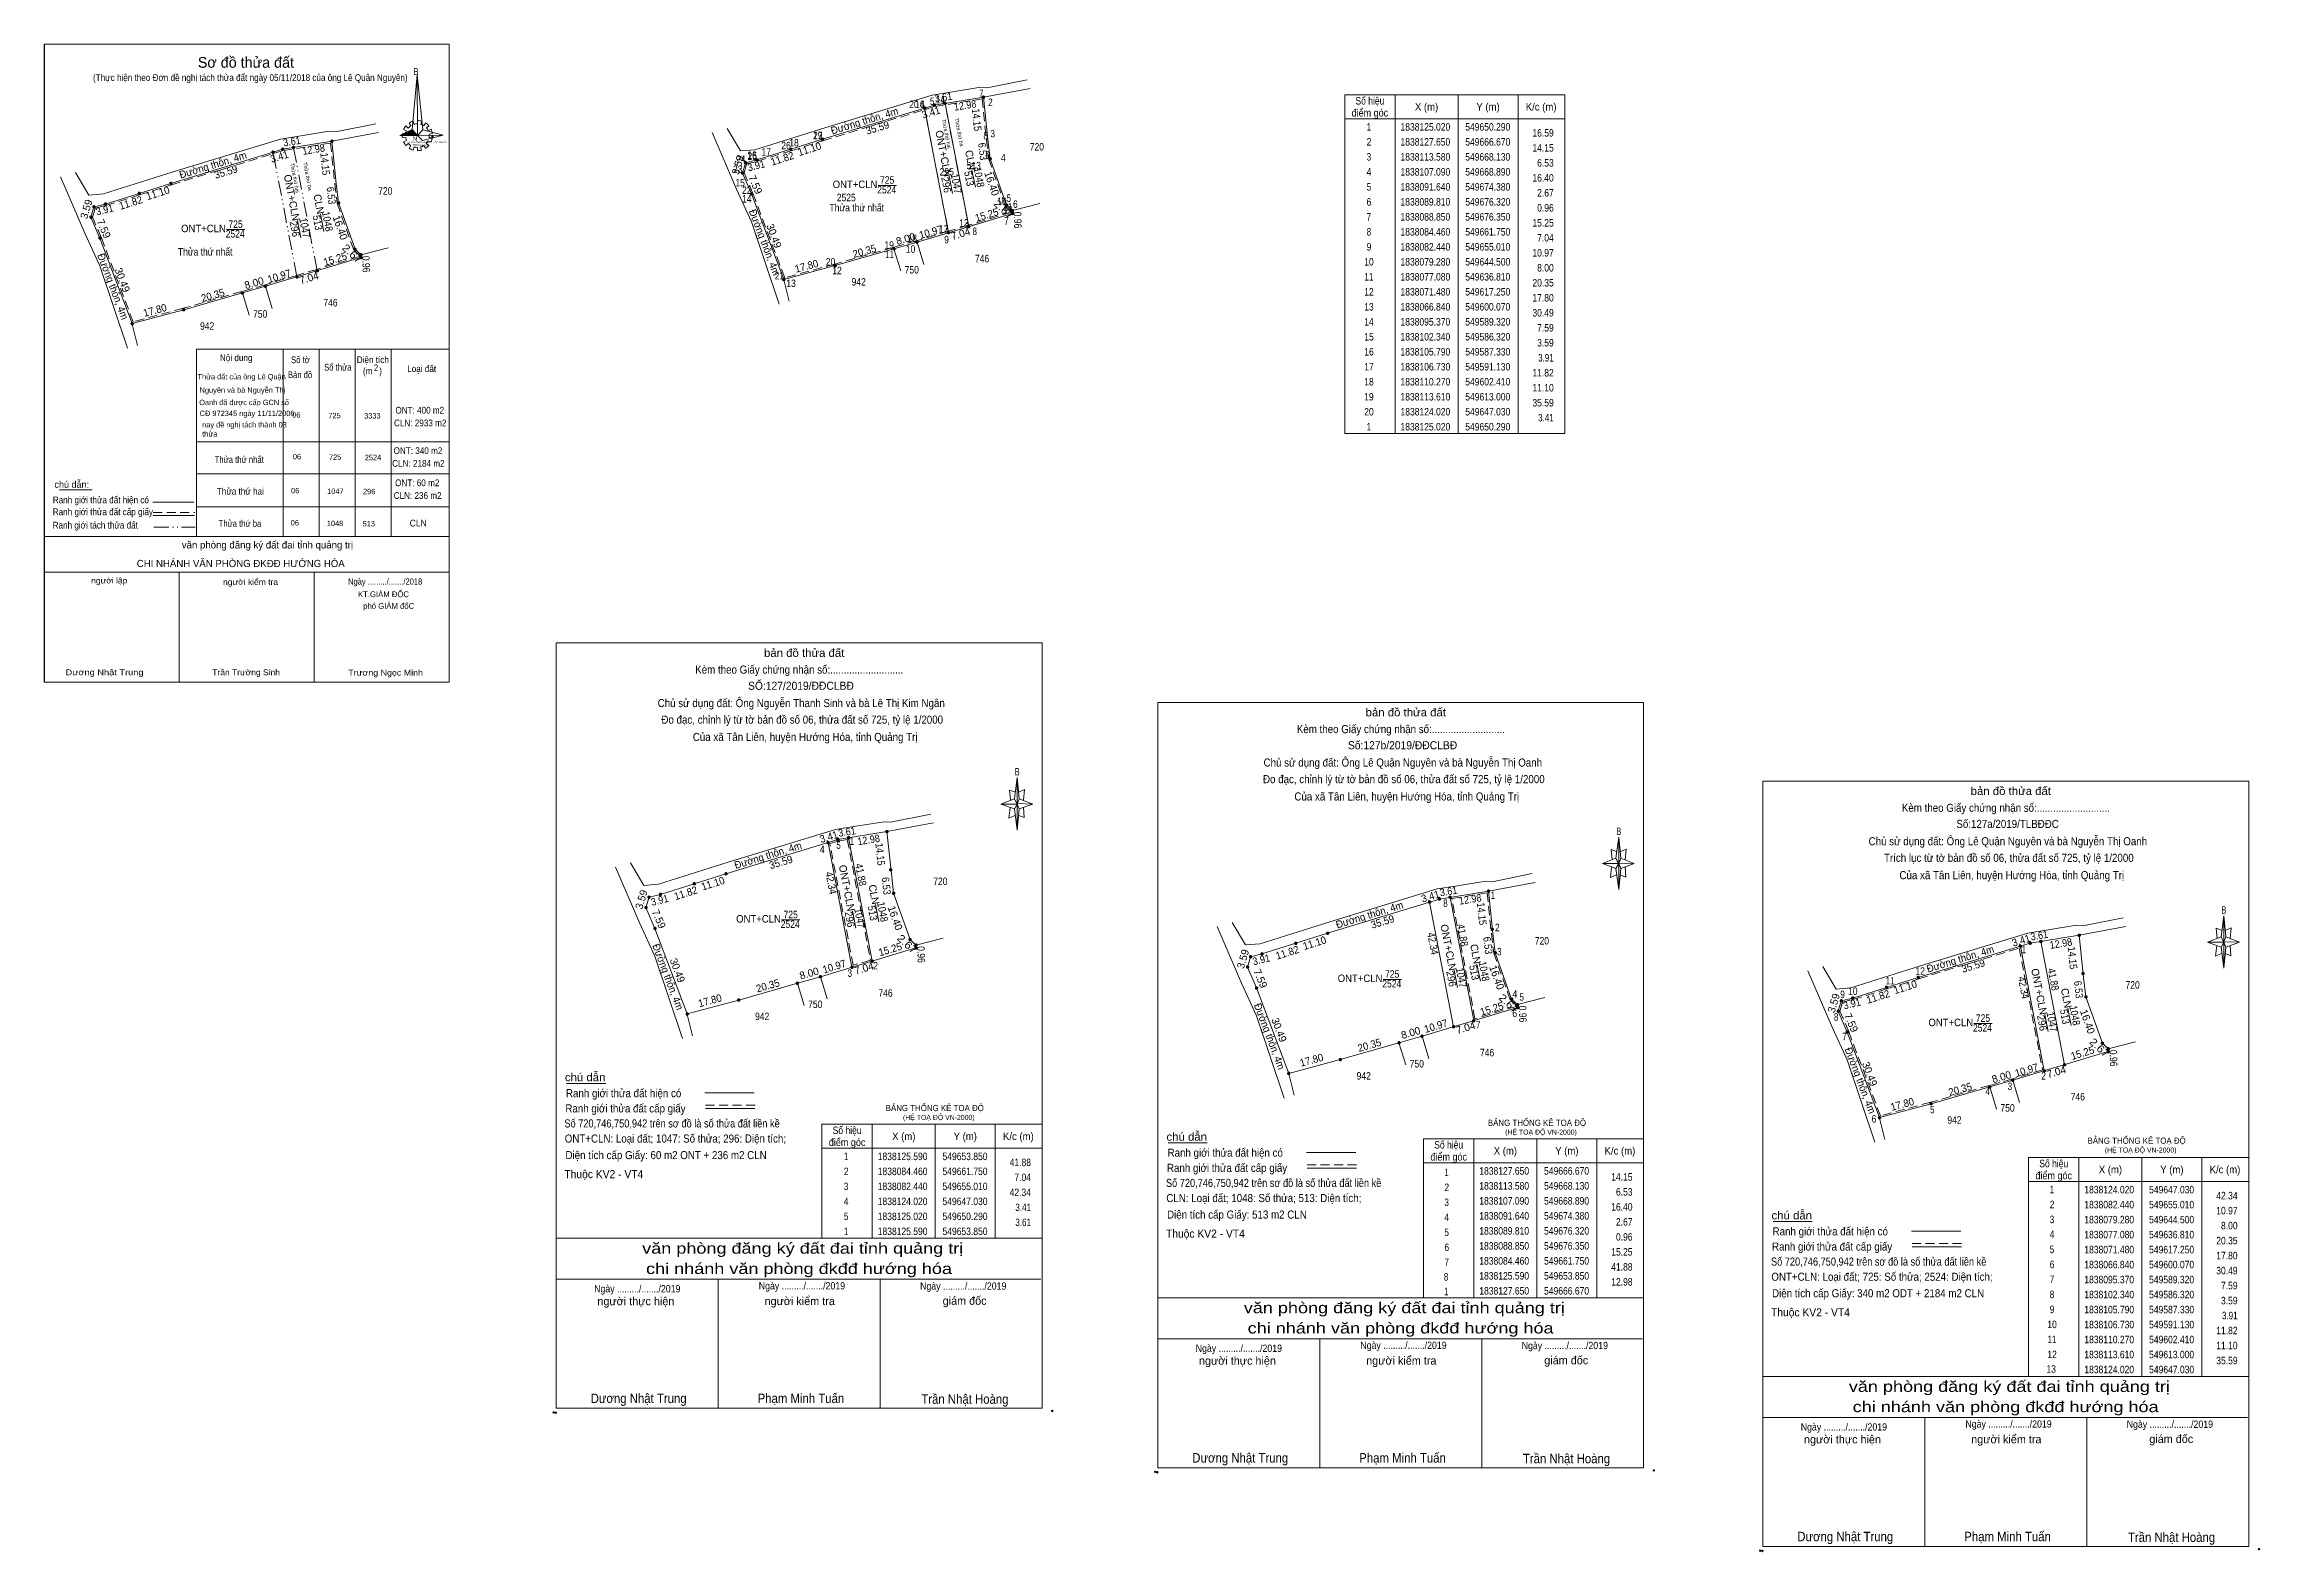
# Model space of a CAD drawing. Header units: metres. Extents: x 549354 to 550092, y 1837643 to 1838145.
import ezdxf
from ezdxf.enums import TextEntityAlignment as Align

# ---------------------------------------------------------------- set-up
doc = ezdxf.new("R2010")
doc.units = ezdxf.units.M
doc.header["$PDMODE"] = 32
doc.header["$PDSIZE"] = 0.5
doc.linetypes.add('DASH_DOUBLE_DOT', pattern=[9.2, 5, -1.2, 0.3, -1.2, 0.3, -1.2])
doc.linetypes.add('MEDIUM_DASHED', pattern=[4.5, 3, -1.5])
for name, color, linetype, lineweight in [('1', 7, 'Continuous', 13), ('10', 7, 'Continuous', 13), ('17', 7, 'Continuous', 13), ('23', 7, 'Continuous', 13), ('5', 7, 'Continuous', 13), ('55', 7, 'Continuous', 13), ('6', 7, 'Continuous', 13), ('63', 7, 'MEDIUM_DASHED', 13)]:
    doc.layers.add(name, color=color, linetype=linetype, lineweight=lineweight)
doc.layers.add('7', color=7, linetype='Continuous')

msp = doc.modelspace()

# ---------------------------------------------------------------- texts
at = {"layer": '1'}
msp.add_text('Sơ đồ thửa đất', height=3.57, dxfattribs=at).set_placement((549420.735, 1838137.46), align=Align.CENTER)
for s, height, width, p in [('B', 2.377, 0.8, (549476.6, 1838135)), ('CHI NHÁNH VPĐKĐĐ-HƯỚNG HÓA', 0.5623, 0.95, (549474.64, 1838112.4)), ('TỈNH quảng trị', 0.5625, 1.05, (549476.46, 1838111.42)), ('N', 1.486, 0.9, (549476.36, 1838113.14)), ('BẢNG THỐNG KÊ TOẠ ĐỘ ', 2.07, 0.95, (549634.06, 1837789.49)), ('(HỆ TOẠ ĐỘ VN-2000)', 1.674, 0.9, (549639.82, 1837786.57)), ('BẢNG THỐNG KÊ TOẠ ĐỘ ', 2.07, 0.95, (549834.85, 1837784.56)), ('(HỆ TOẠ ĐỘ VN-2000)', 1.674, 0.9, (549840.61, 1837781.64)), ('BẢNG THỐNG KÊ TOẠ ĐỘ ', 2.07, 0.95, (550034.8, 1837778.59)), ('(HỆ TOẠ ĐỘ VN-2000)', 1.674, 0.9, (550040.56, 1837775.67))]:
    msp.add_text(s, height=height, dxfattribs=dict(at, width=width)).set_placement(p)
for s, width, p in [('720', 0.85, (549684.465, 1838109.85)), ('513', 0.85, (549663.43, 1838103.56)), ('720', 0.85, (549467.205, 1838095.13)), ('ONT+CLN', 0.95, (549623.835, 1838097.33)), ('2524', 0.85, (549634.405, 1838095.54)), ('725', 0.85, (549634.55, 1838098.77)), ('295', 0.85, (549654.43, 1838101.52)), ('Thửa thứ nhất', 0.85, (549624.41, 1838089.56)), ('2525', 0.85, (549620.91, 1838092.93)), ('ONT+CLN', 0.95, (549406.575, 1838082.61)), ('2524', 0.85, (549417.145, 1838080.82)), ('725', 0.85, (549417.29, 1838084.05)), ('Thửa thứ nhất', 0.85, (549407.15, 1838074.84)), ('746', 0.85, (549666.19, 1838072.57)), ('750', 0.85, (549642.755, 1838068.83)), ('746', 0.85, (549448.93, 1838057.85)), ('942', 0.85, (549625.06, 1838064.8)), ('750', 0.85, (549425.495, 1838054.11)), ('942', 0.85, (549407.8, 1838050.08)), ('720', 0.85, (549652.275, 1837864.89)), ('ONT+CLN', 0.95, (549591.645, 1837852.37)), ('725', 0.85, (549602.36, 1837853.81)), ('2524', 0.85, (549602.215, 1837850.58)), ('720', 0.85, (549852.865, 1837845.05)), ('ONT+CLN', 0.95, (549792.235, 1837832.53)), ('2524', 0.85, (549802.805, 1837830.74)), ('725', 0.85, (549802.95, 1837833.97)), ('720', 0.85, (550049.835, 1837830.33)), ('750', 0.85, (549610.565, 1837823.87)), ('746', 0.85, (549634, 1837827.61)), ('942', 0.85, (549592.87, 1837819.84)), ('ONT+CLN', 0.95, (549989.205, 1837817.81)), ('2524', 0.85, (549999.775, 1837816.02)), ('725', 0.85, (549999.92, 1837819.25)), ('746', 0.85, (549834.59, 1837807.77)), ('942', 0.85, (549793.46, 1837800)), ('750', 0.85, (549811.155, 1837804.03)), ('746', 0.85, (550031.56, 1837793.05)), ('942', 0.85, (549990.43, 1837785.28)), ('750', 0.85, (550008.125, 1837789.31))]:
    msp.add_text(s, height=2.5, dxfattribs=dict(at, width=width)).set_placement(p, align=Align.CENTER)
for s, height, p in [('văn phòng đăng ký đất đai tỉnh quảng trị', 2.4, (549456.45, 1837977.14)), ('CHI NHÁNH VĂN PHÒNG ĐKĐĐ HƯỚNG HÓA', 2.4, (549453.67, 1837970.93)), ('KT.GIÁM ĐỐC', 1.92, (549475.09, 1837960.9)), ('phó GIÁM đốC', 1.92, (549476.84, 1837957))]:
    msp.add_text(s, height=height, dxfattribs=at).set_placement(p, align=Align.RIGHT)
for s, width, p in [('người lập', 1.1, (549381.2, 1837965.47)), ('người kiểm tra', 1.1, (549431.45, 1837965)), ('Dương Nhật Trung', 1.2, (549386.6, 1837934.87)), ('Trần Trường Sinh', 1.1, (549432.08, 1837934.87)), ('Trương Ngọc Minh', 1.15, (549479.77, 1837934.75))]:
    msp.add_text(s, height=1.92, dxfattribs=dict(at, width=width)).set_placement(p, align=Align.RIGHT)
at = {"layer": '5'}
for s, height, width, p in [('bản đồ thửa đất', 2.7, 1.05, (549606.89, 1837940.98)), ('Kèm theo Giấy chứng nhận số:...........................', 2.7, 0.9, (549605.235, 1837935.39)), ('Chủ sử dụng đất: Ông Nguyễn Thanh Sinh và bà Lê Thị Kim Ngân', 2.7, 0.9, (549605.895, 1837924.23)), ('SỐ:127/2019/ĐĐCLBĐ', 2.7, 0.95, (549605.805, 1837930)), ('Đo đạc, chỉnh lý từ tờ bản đồ số 06, thửa đất số 725, tỷ lệ 1/2000 ', 2.7, 0.9, (549606.685, 1837918.7)), ('bản đồ thửa đất', 2.7, 1.05, (549807.485, 1837921.14)), ('Của xã Tân Liên, huyện Hướng Hóa, tỉnh Quảng Trị', 2.7, 0.9, (549607.21, 1837912.92)), ('Kèm theo Giấy chứng nhận số:...........................', 2.7, 0.9, (549805.825, 1837915.55)), ('Số:127b/2019/ĐĐCLBĐ', 2.7, 0.95, (549806.4, 1837910.16)), ('Chủ sử dụng đất: Ông Lê Quận Nguyên và bà Nguyễn Thị Oanh', 2.7, 0.9, (549806.49, 1837904.39)), ('B', 2.48, 0.75, (549677.92, 1837901.42)), ('Đo đạc, chỉnh lý từ tờ bản đồ số 06, thửa đất số 725, tỷ lệ 1/2000 ', 2.7, 0.9, (549807.275, 1837898.86)), ('bản đồ thửa đất', 2.7, 1.05, (550009.225, 1837894.9)), ('Của xã Tân Liên, huyện Hướng Hóa, tỉnh Quảng Trị', 2.7, 0.9, (549807.8, 1837893.08)), ('Kèm theo Giấy chứng nhận số:...........................', 2.7, 0.9, (550007.565, 1837889.31)), ('B', 2.48, 0.75, (549878.51, 1837881.58)), ('Số:127a/2019/TLBĐĐC', 2.7, 0.9, (550008.14, 1837883.92)), ('Chủ sử dụng đất: Ông Lê Quận Nguyên và bà Nguyễn Thị Oanh', 2.7, 0.9, (550008.23, 1837878.15)), ('Trích lục từ tờ bản đồ số 06, thửa đất số 725, tỷ lệ 1/2000 ', 2.7, 0.9, (550009.01, 1837872.62)), ('Của xã Tân Liên, huyện Hướng Hóa, tỉnh Quảng Trị', 2.7, 0.9, (550009.54, 1837866.84)), ('B', 2.48, 0.75, (550080.25, 1837855.34)), ('văn phòng đăng ký đất đai tỉnh quảng trị', 3.6, 1.25, (549606.395, 1837741.94)), ('chi nhánh văn phòng đkđđ hướng hóa', 3.6, 1.25, (549605.155, 1837735.17)), ('Ngày ........./......./2019', 2.43, 0.9, (549551.225, 1837729.03)), ('Ngày ........./......./2019', 2.43, 0.9, (549606.125, 1837730.02)), ('Ngày ........./......./2019', 2.43, 0.9, (549659.915, 1837729.94)), ('văn phòng đăng ký đất đai tỉnh quảng trị', 3.6, 1.25, (549806.995, 1837722.1)), ('chi nhánh văn phòng đkđđ hướng hóa', 3.6, 1.25, (549805.75, 1837715.33)), ('Ngày ........./......./2019', 2.43, 0.9, (549751.815, 1837709.19)), ('Ngày ........./......./2019', 2.43, 0.9, (549806.715, 1837710.18)), ('Ngày ........./......./2019', 2.43, 0.9, (549860.505, 1837710.1)), ('văn phòng đăng ký đất đai tỉnh quảng trị', 3.6, 1.25, (550008.735, 1837695.86)), ('Dương Nhật Trung', 3.15, 0.9, (549551.68, 1837692.12)), ('Phạm Minh Tuấn', 3.15, 0.9, (549605.8, 1837692.12)), ('Trần Nhật Hoàng', 3.15, 0.9, (549660.475, 1837691.88)), ('chi nhánh văn phòng đkđđ hướng hóa', 3.6, 1.25, (550007.49, 1837689.09)), ('Ngày ........./......./2019', 2.43, 0.9, (549953.555, 1837682.95)), ('Ngày ........./......./2019', 2.43, 0.9, (550008.455, 1837683.94)), ('Ngày ........./......./2019', 2.43, 0.9, (550062.245, 1837683.86)), ('Dương Nhật Trung', 3.15, 0.9, (549752.27, 1837672.28)), ('Phạm Minh Tuấn', 3.15, 0.9, (549806.39, 1837672.28)), ('Trần Nhật Hoàng', 3.15, 0.9, (549861.07, 1837672.04)), ('Dương Nhật Trung', 3.15, 0.9, (549954.01, 1837646.04)), ('Phạm Minh Tuấn', 3.15, 0.9, (550008.13, 1837646.04)), ('Trần Nhật Hoàng', 3.15, 0.9, (550062.81, 1837645.8))]:
    msp.add_text(s, height=height, dxfattribs=dict(at, width=width)).set_placement(p, align=Align.CENTER)
for s, p in [('người kiểm tra', (549605.385, 1837724.79)), ('giám đốc', (549660.38, 1837724.9)), ('người thực hiện', (549550.755, 1837724.75)), ('người thực hiện', (549751.345, 1837704.91)), ('người kiểm tra', (549805.98, 1837704.95)), ('giám đốc', (549860.97, 1837705.06)), ('người thực hiện', (549953.085, 1837678.67)), ('người kiểm tra', (550007.72, 1837678.71)), ('giám đốc', (550062.71, 1837678.82))]:
    msp.add_text(s, height=2.7, dxfattribs=at).set_placement(p, align=Align.CENTER)
at = {"layer": '6'}
for s, height, width, p in [('Nội dung', 2.25, 0.9, (549412.08, 1838039.62)), ('Số tờ', 2.25, 0.85, (549435.79, 1838038.94)), ('Số thửa', 2.25, 0.85, (549446.82, 1838036.46)), ('Diện tích', 2.25, 0.9, (549457.7, 1838038.96)), ('2', 2.25, 0.8, (549463.42, 1838036.28)), ('Loại đất', 2.25, 0.9, (549474.52, 1838035.97)), ('Thửa đất của ông Lê Quận  ', 1.8, 0.85, (549404.6, 1838033.53)), ('Nguyên và bà Nguyễn Thị  ', 1.8, 0.9, (549405.27, 1838029.06)), ('Bản đồ', 2.25, 0.85, (549434.74, 1838033.94)), ('(m   )', 2.25, 0.9, (549459.76, 1838035.22)), ('Oanh đã được cấp GCN số', 1.8, 0.85, (549405.17, 1838024.95)), ('ONT: 400 m2', 2.25, 0.9, (549470.59, 1838022.12)), ('CĐ 972345 ngày 11/11/2006', 1.8, 0.9, (549405.3, 1838021.29)), ('thửa', 1.8, 0.85, (549406.18, 1838014.43)), ('nay đề nghị tách thành 03', 1.8, 0.85, (549406.18, 1838017.5)), ('06', 1.8, 0.85, (549436.19, 1838020.77)), ('725', 1.8, 0.85, (549448.24, 1838020.56)), ('3333', 1.8, 0.85, (549460.18, 1838020.46)), ('CLN: 2933 m2', 2.25, 0.9, (549470.12, 1838017.88)), ('06', 1.8, 0.85, (549436.4, 1838006.88)), ('725', 1.8, 0.85, (549448.45, 1838006.67)), ('ONT: 340 m2', 2.25, 0.9, (549469.98, 1838008.63)), ('Thửa thứ nhất', 2.25, 0.85, (549410.32, 1838005.66)), ('2524', 1.8, 0.85, (549460.39, 1838006.57)), ('CLN: 2184 m2', 2.25, 0.9, (549469.51, 1838004.39)), ('Ranh giới thửa đất hiện có ', 2.25, 0.9, (549356.35, 1837992.2)), ('Thửa thứ hai', 2.25, 0.9, (549411.04, 1837995.08)), ('06', 1.8, 0.85, (549435.79, 1837995.54)), ('1047', 1.8, 0.85, (549447.84, 1837995.33)), ('296', 1.8, 0.85, (549459.78, 1837995.23)), ('CLN: 236 m2', 2.25, 0.9, (549470.02, 1837993.67)), ('ONT: 60 m2', 2.25, 0.9, (549470.49, 1837997.91)), ('Ranh giới thửa đất cấp giấy', 2.25, 0.9, (549356.34, 1837988.24)), ('Thửa thứ ba', 2.25, 0.85, (549411.64, 1837984.36)), ('06', 1.8, 0.85, (549435.68, 1837984.81)), ('1048', 1.8, 0.85, (549447.73, 1837984.6)), ('513', 1.8, 0.85, (549459.67, 1837984.5)), ('CLN', 2.25, 0.95, (549475.32, 1837984.47)), ('Ranh giới tách thửa đất', 2.25, 0.9, (549356.3, 1837983.78)), ('chú dẫn', 2.7, 1.05, (549527.1, 1837799.45)), ('Ranh giới thửa đất hiện có ', 2.7, 0.9, (549527.46, 1837794.12)), ('Số 720,746,750,942 trên sơ đồ là số thửa đất liền kề', 2.7, 0.85, (549526.92, 1837784.04)), ('Ranh giới thửa đất cấp giấy', 2.7, 0.9, (549527.26, 1837789.05)), ('ONT+CLN: Loại đất; 1047: Số thửa; 296: Diện tích;', 2.7, 0.9, (549527.04, 1837778.99)), ('chú dẫn', 2.7, 1.05, (549727.69, 1837779.61)), ('Diện tích cấp Giấy: 60 m2 ONT + 236 m2 CLN', 2.7, 0.9, (549527.28, 1837773.48)), ('Ranh giới thửa đất cấp giấy', 2.7, 0.9, (549727.85, 1837769.21)), ('Ranh giới thửa đất hiện có ', 2.7, 0.9, (549728.05, 1837774.28)), ('Thuộc KV2 - VT4', 2.7, 0.95, (549526.92, 1837767.12)), ('Số 720,746,750,942 trên sơ đồ là số thửa đất liền kề', 2.7, 0.85, (549727.51, 1837764.2)), ('CLN: Loại đất; 1048: Số thửa; 513: Diện tích;', 2.7, 0.9, (549727.63, 1837759.15)), ('Thuộc KV2 - VT4', 2.7, 0.95, (549727.51, 1837747.28)), ('Diện tích cấp Giấy: 513 m2 CLN', 2.7, 0.9, (549727.87, 1837753.64)), ('chú dẫn', 2.7, 1.05, (549929.43, 1837753.37)), ('Ranh giới thửa đất hiện có ', 2.7, 0.9, (549929.79, 1837748.04)), ('Ranh giới thửa đất cấp giấy', 2.7, 0.9, (549929.59, 1837742.97)), ('Số 720,746,750,942 trên sơ đồ là số thửa đất liền kề', 2.7, 0.85, (549929.25, 1837737.96)), ('ONT+CLN: Loại đất; 725: Số thửa; 2524: Diện tích;', 2.7, 0.9, (549929.37, 1837732.91)), ('Diện tích cấp Giấy: 340 m2 ODT + 2184 m2 CLN', 2.7, 0.9, (549929.61, 1837727.4)), ('Thuộc KV2 - VT4', 2.7, 0.95, (549929.25, 1837721.04))]:
    msp.add_text(s, height=height, dxfattribs=dict(at, width=width)).set_placement(p)
msp.add_text('chú dẫn:', height=2.25, dxfattribs=at).set_placement((549356.89, 1837997.36))
at = {"layer": '6', "width": 0.9}
msp.add_text('Ngày ........./......./2018', height=2.025, dxfattribs=at).set_placement((549467.165, 1837965.11), align=Align.CENTER)
at = {"layer": '63'}
for s, width, p in [(' 5', 0.8, (549650.29, 1838125.02)), (' 14', 0.85, (549653.85, 1838125.59)), (' 1', 0.75, (549653.85, 1838125.59)), (' 7', 0.8, (549666.67, 1838127.65)), (' 2', 0.85, (549669.76, 1838124.69)), (' 20', 0.85, (549645.05, 1838124.02)), (' 16', 0.85, (549647.03, 1838124.02)), (' 4', 0.85, (549647.03, 1838124.02)), (' 26', 0.85, (549602.41, 1838110.27)), (' 18', 0.85, (549605.07, 1838111.24)), (' 27', 0.85, (549613, 1838113.61)), (' 19', 0.85, (549613, 1838113.61)), (' 8', 0.8, (549668.13, 1838113.58)), (' 3', 0.8, (549670.5, 1838114.23)), ('16.59', 0.85, (549856.81, 1838114.49)), ('14.15', 0.85, (549856.81, 1838109.49)), (' 23', 0.85, (549586.32, 1838102.34)), (' 24', 0.85, (549587.33, 1838105.79)), (' 25', 0.85, (549591.13, 1838106.73)), (' 16', 0.85, (549591.07, 1838107.08)), (' 17', 0.85, (549595.8, 1838108.1)), (' 9', 0.85, (549668.89, 1838107.09)), (' 4', 0.85, (549674.07, 1838106.23)), ('6.53', 0.85, (549856.81, 1838104.49)), (' 15', 0.85, (549587.11, 1838097.88)), (' 22', 0.85, (549589.32, 1838095.37)), ('16.40', 0.85, (549856.81, 1838099.49)), (' 14', 0.85, (549589.33, 1838092.5)), (' 10', 0.85, (549674.38, 1838091.64)), (' 12', 0.85, (549676.35, 1838088.85)), (' 11', 0.8, (549676.32, 1838089.81)), (' 5', 0.8, (549675.86, 1838092.72)), (' 6', 0.85, (549678.09, 1838090.74)), ('0.96', 0.85, (549856.81, 1838089.49)), ('2.67', 0.85, (549856.81, 1838094.49)), (' 17', 0.85, (549655.01, 1838082.44)), (' 3', 0.8, (549655.01, 1838082.44)), (' 13', 0.85, (549661.75, 1838084.46)), (' 2', 0.85, (549661.75, 1838084.46)), (' 8', 0.8, (549664.49, 1838081.66)), (' 7', 0.8, (549675.09, 1838085.07)), ('15.25', 0.85, (549856.81, 1838084.49)), (' 19', 0.85, (549636.81, 1838077.08)), (' 11', 0.8, (549636.81, 1838073.99)), (' 10', 0.85, (549643.92, 1838075.75)), (' 18', 0.85, (549644.5, 1838079.28)), (' 9', 0.85, (549655.15, 1838078.91)), ('10.97', 0.85, (549856.81, 1838074.49)), ('7.04', 0.85, (549856.81, 1838079.49)), (' 21', 0.8, (549600.07, 1838066.84)), (' 20', 0.85, (549617.25, 1838071.48)), (' 12', 0.85, (549619.41, 1838068.6)), ('8.00', 0.85, (549856.81, 1838069.49)), (' 13', 0.85, (549604.09, 1838064.32)), ('20.35', 0.85, (549856.81, 1838064.49)), ('17.80', 0.85, (549856.81, 1838059.49)), ('30.49', 0.85, (549856.81, 1838054.49)), ('3.59', 0.85, (549856.81, 1838044.49)), ('7.59', 0.85, (549856.81, 1838049.49)), ('3.91', 0.8, (549856.81, 1838039.49)), ('11.82', 0.85, (549856.81, 1838034.49)), ('11.10', 0.85, (549856.81, 1838029.49)), ('35.59', 0.85, (549856.81, 1838024.49)), ('3.41', 0.8, (549856.81, 1838019.49)), (' 4', 0.85, (549613.69, 1837875.57)), (' 5', 0.8, (549619.08, 1837876.95)), (' 1', 0.75, (549623.46, 1837878.29)), (' 1', 0.75, (549837.25, 1837860.24)), (' 8', 0.8, (549821.44, 1837857.58)), (' 2', 0.85, (549838.79, 1837849.48)), (' 2', 0.85, (549631.46, 1837836.75)), (' 3', 0.8, (549839.4, 1837841.44)), (' 1', 0.75, (550014.26, 1837842.14)), (' 3', 0.8, (549622.84, 1837834.27)), (' 11', 0.8, (549970.44, 1837831.72)), (' 12', 0.85, (549980.56, 1837834.94)), (' 4', 0.85, (549844.64, 1837827.32)), (' 5', 0.8, (549846.86, 1837826.32)), (' 9', 0.85, (549953.9, 1837827.18)), (' 10', 0.85, (549958.11, 1837828.22)), (' 7', 0.8, (549832.36, 1837817.07)), (' 6', 0.85, (549844.57, 1837820.85)), (' 8', 0.8, (549951.72, 1837819.63)), (' 7', 0.8, (549954.52, 1837813.13)), (' 2', 0.85, (550020.92, 1837800.02)), (' 4', 0.85, (550002.29, 1837794.82)), (' 3', 0.8, (550009.66, 1837796.51)), (' 6', 0.85, (549964.4, 1837785.66)), (' 5', 0.8, (549983.77, 1837788.74)), ('41.88', 0.85, (549682.5, 1837771.14)), ('7.04', 0.85, (549682.5, 1837766.14)), ('14.15', 0.85, (549883.09, 1837766.3)), ('42.34', 0.85, (549682.5, 1837761.14)), ('3.41', 0.8, (549682.5, 1837756.14)), ('16.40', 0.85, (549883.09, 1837756.3)), ('6.53', 0.85, (549883.09, 1837761.3)), ('42.34', 0.85, (550084.83, 1837760.06)), ('10.97', 0.85, (550084.83, 1837755.06)), ('3.61', 0.8, (549682.5, 1837751.14)), ('2.67', 0.85, (549883.09, 1837751.3)), ('8.00', 0.85, (550084.83, 1837750.06)), ('15.25', 0.85, (549883.09, 1837741.3)), ('0.96', 0.85, (549883.09, 1837746.3)), ('20.35', 0.85, (550084.83, 1837745.06)), ('17.80', 0.85, (550084.83, 1837740.06)), ('41.88', 0.85, (549883.09, 1837736.3)), ('30.49', 0.85, (550084.83, 1837735.06)), ('12.98', 0.85, (549883.09, 1837731.3)), ('7.59', 0.85, (550084.83, 1837730.06)), ('3.59', 0.85, (550084.83, 1837725.06)), ('3.91', 0.8, (550084.83, 1837720.06)), ('11.82', 0.85, (550084.83, 1837715.06)), ('35.59', 0.85, (550084.83, 1837705.06)), ('11.10', 0.85, (550084.83, 1837710.06))]:
    msp.add_text(s, height=2.5, dxfattribs=dict(at, width=width)).set_placement(p, align=Align.RIGHT)
for s, height, rotation, width, p in [('3.61', 2.5, 9.122, 0.9, (549653.512, 1838126.366)), ('12.98', 2.5, 9.122, 0.9, (549660.747, 1838123.7)), ('Đường thôn, 4m', 2.5, 17.009, 0.95, (549627.369, 1838118.577)), ('35.59', 2.5, 17.009, 0.95, (549631.684, 1838116.267)), ('3.41', 2.5, 17.053, 0.95, (549649.523, 1838121.357)), ('Thửa thứ hai', 1.25, 280.864, 0.9, (549653.735, 1838115.318)), ('Thửa thứ ba', 1.25, 280.864, 0.9, (549657.974, 1838115.813)), ('14.15', 2.5, 275.924, 0.9, (549663.174, 1838119.984)), ('3.61', 2.5, 9.122, 0.9, (549436.252, 1838111.646)), ('12.98', 2.5, 9.122, 0.9, (549443.487, 1838108.98)), ('11.10', 2.5, 17.505, 0.95, (549609.014, 1838109.179)), ('6.53', 2.5, 276.679, 0.9, (549665.217, 1838109.405)), ('Đường thôn, 4m', 2.5, 17.009, 0.95, (549410.109, 1838103.857)), ('35.59', 2.5, 17.009, 0.95, (549414.424, 1838101.547)), ('3.41', 2.5, 17.053, 0.95, (549432.263, 1838106.637)), ('Thửa thứ hai', 1.25, 280.864, 0.9, (549436.475, 1838100.598)), ('Thửa thứ ba', 1.25, 280.864, 0.9, (549440.713, 1838101.098)), ('14.15', 2.5, 275.924, 0.9, (549445.914, 1838105.264)), ('3.91', 2.5, 13.894, 0.9, (549591.18, 1838103.597)), ('11.82', 2.5, 17.423, 0.95, (549599.956, 1838105.964)), ('11.10', 2.5, 17.505, 0.95, (549391.754, 1838094.459)), ('6.53', 2.5, 276.679, 0.9, (549447.957, 1838094.685)), ('296', 2.5, 280.864, 0.95, (549653.057, 1838098.191)), ('1047', 2.5, 280.864, 0.9, (549656.365, 1838098.581)), ('513', 2.5, 280.864, 0.9, (549660.676, 1838100.276)), ('1048', 2.5, 280.864, 0.9, (549663.985, 1838100.671)), ('3.91', 2.5, 13.894, 0.9, (549373.92, 1838088.877)), ('11.82', 2.5, 17.423, 0.95, (549382.696, 1838091.244)), ('Đường thôn, 4m', 2.5, 290.646, 0.95, (549592.482, 1838078.791)), ('15.25', 2.5, 16.735, 0.95, (549668.11, 1838087.2)), ('2.67', 2.5, 316.671, 1.15, (549672.542, 1838089.261)), ('296', 2.5, 280.864, 0.95, (549435.797, 1838083.471)), ('1047', 2.5, 280.864, 0.9, (549439.105, 1838083.861)), ('513', 2.5, 280.864, 0.9, (549443.416, 1838085.556)), ('1048', 2.5, 280.864, 0.9, (549446.725, 1838085.951)), ('10.97', 2.5, 16.734, 0.95, (549649.47, 1838081.47)), ('0.96', 2.5, 271.79, 0.85, (549676.839, 1838086.634)), ('Đường thôn, 4m', 2.5, 290.646, 0.95, (549375.222, 1838064.071)), ('15.25', 2.5, 16.735, 0.95, (549450.85, 1838072.48)), ('2.67', 2.5, 316.671, 1.15, (549455.282, 1838074.541)), ('20.35', 2.5, 15.976, 0.95, (549627.311, 1838075.095)), ('10.97', 2.5, 16.734, 0.95, (549432.21, 1838066.75)), ('0.96', 2.5, 271.79, 0.85, (549459.579, 1838071.914)), ('17.80', 2.5, 15.114, 0.95, (549607.979, 1838070.114)), ('20.35', 2.5, 15.976, 0.95, (549410.051, 1838060.375)), ('17.80', 2.5, 15.114, 0.95, (549390.719, 1838055.394)), ('3.61', 2.5, 9.122, 0.9, (549621.322, 1837881.406)), ('Đường thôn, 4m', 2.5, 17.009, 0.95, (549595.179, 1837873.617)), ('3.41', 2.5, 17.053, 0.95, (549615.453, 1837879.767)), ('12.98', 2.5, 9.122, 0.9, (549628.557, 1837878.74)), ('14.15', 2.5, 275.924, 0.9, (549630.984, 1837875.024)), ('35.59', 2.5, 17.009, 0.95, (549599.494, 1837871.307)), ('42.34', 2.5, 280.864, 0.9, (549614.639, 1837865.341)), ('41.88', 2.5, 280.864, 0.9, (549624.561, 1837868.116)), ('3.91', 2.5, 13.894, 0.9, (549558.99, 1837858.637)), ('11.82', 2.5, 17.423, 0.95, (549567.766, 1837861.004)), ('11.10', 2.5, 17.505, 0.95, (549576.824, 1837864.219)), ('6.53', 2.5, 276.679, 0.9, (549633.027, 1837864.445)), ('3.41', 2.5, 17.053, 0.95, (549816.043, 1837859.927)), ('3.61', 2.5, 9.122, 0.9, (549821.912, 1837861.566)), ('12.98', 2.5, 9.122, 0.9, (549829.147, 1837858.9)), ('296', 2.5, 280.864, 0.95, (549620.867, 1837853.231)), ('1047', 2.5, 280.864, 0.9, (549624.175, 1837853.621)), ('513', 2.5, 280.864, 0.9, (549628.486, 1837855.316)), ('1048', 2.5, 280.864, 0.9, (549631.795, 1837855.711)), ('Đường thôn, 4m', 2.5, 17.009, 0.95, (549795.769, 1837853.777)), ('35.59', 2.5, 17.009, 0.95, (549800.084, 1837851.467)), ('14.15', 2.5, 275.924, 0.9, (549831.574, 1837855.184)), ('2.67', 2.5, 316.671, 1.15, (549640.352, 1837844.301)), ('11.10', 2.5, 17.505, 0.95, (549777.414, 1837844.379)), ('42.34', 2.5, 280.864, 0.9, (549815.299, 1837845.141)), ('41.88', 2.5, 280.864, 0.9, (549825.221, 1837847.916)), ('6.53', 2.5, 276.679, 0.9, (549833.617, 1837844.605)), ('3.41', 2.5, 17.053, 0.95, (550013.013, 1837845.207)), ('3.61', 2.5, 9.122, 0.9, (550018.882, 1837846.846)), ('12.98', 2.5, 9.122, 0.9, (550026.117, 1837844.18)), ('Đường thôn, 4m', 2.5, 290.646, 0.95, (549560.292, 1837833.831)), ('10.97', 2.5, 16.734, 0.95, (549617.28, 1837836.51)), ('15.25', 2.5, 16.735, 0.95, (549635.92, 1837842.24)), ('0.96', 2.5, 271.79, 0.85, (549644.649, 1837841.674)), ('3.91', 2.5, 13.894, 0.9, (549759.58, 1837838.797)), ('11.82', 2.5, 17.423, 0.95, (549768.356, 1837841.164)), ('1048', 2.5, 280.864, 0.9, (549832.385, 1837835.871)), ('Đường thôn, 4m', 2.5, 17.009, 0.95, (549992.739, 1837839.057)), ('35.59', 2.5, 17.009, 0.95, (549997.054, 1837836.747)), ('14.15', 2.5, 275.924, 0.9, (550028.544, 1837840.464)), ('20.35', 2.5, 15.976, 0.95, (549595.121, 1837830.135)), ('296', 2.5, 280.864, 0.95, (549821.457, 1837833.391)), ('1047', 2.5, 280.864, 0.9, (549824.765, 1837833.781)), ('513', 2.5, 280.864, 0.9, (549829.076, 1837835.476)), ('11.10', 2.5, 17.505, 0.95, (549974.384, 1837829.659)), ('42.34', 2.5, 280.864, 0.9, (550012.269, 1837830.421)), ('41.88', 2.5, 280.864, 0.9, (550022.191, 1837833.196)), ('6.53', 2.5, 276.679, 0.9, (550030.587, 1837829.885)), ('17.80', 2.5, 15.114, 0.95, (549575.789, 1837825.154)), ('Đường thôn, 4m', 2.5, 290.646, 0.95, (549760.882, 1837813.991)), ('15.25', 2.5, 16.735, 0.95, (549836.51, 1837822.4)), ('2.67', 2.5, 316.671, 1.15, (549840.942, 1837824.461)), ('0.96', 2.5, 271.79, 0.85, (549845.239, 1837821.834)), ('3.91', 2.5, 13.894, 0.9, (549956.55, 1837824.077)), ('11.82', 2.5, 17.423, 0.95, (549965.326, 1837826.444)), ('1048', 2.5, 280.864, 0.9, (550029.355, 1837821.151)), ('10.97', 2.5, 16.734, 0.95, (549817.87, 1837816.67)), ('296', 2.5, 280.864, 0.95, (550018.427, 1837818.671)), ('1047', 2.5, 280.864, 0.9, (550021.735, 1837819.061)), ('513', 2.5, 280.864, 0.9, (550026.046, 1837820.756)), ('20.35', 2.5, 15.976, 0.95, (549795.711, 1837810.295)), ('Đường thôn, 4m', 2.5, 290.646, 0.95, (549957.852, 1837799.271)), ('15.25', 2.5, 16.735, 0.95, (550033.48, 1837807.68)), ('2.67', 2.5, 316.671, 1.15, (550037.912, 1837809.741)), ('0.96', 2.5, 271.79, 0.85, (550042.209, 1837807.114)), ('17.80', 2.5, 15.114, 0.95, (549776.379, 1837805.314)), ('10.97', 2.5, 16.734, 0.95, (550014.84, 1837801.95)), ('20.35', 2.5, 15.976, 0.95, (549992.681, 1837795.575)), ('17.80', 2.5, 15.114, 0.95, (549973.349, 1837790.594))]:
    msp.add_text(s, height=height, rotation=rotation, dxfattribs=dict(at, width=width)).set_placement(p, align=Align.CENTER)
for s, width, p in [('Số hiệu', 0.85, (549795.51, 1838125.19)), ('điểm góc', 0.9, (549795.51, 1838121.19)), ('X (m)', 0.95, (549814.41, 1838123.19)), ('Y (m)', 0.95, (549834.905, 1838123.19)), ('K/c (m)', 0.95, (549852.61, 1838123.19)), (' 2', 0.85, (549794.81, 1838111.49)), (' 1', 0.75, (549794.805, 1838116.49)), ('1838125.020', 0.85, (549814.01, 1838116.49)), ('1838127.650', 0.85, (549814.01, 1838111.49)), ('549650.290', 0.85, (549834.815, 1838116.49)), ('549666.670', 0.85, (549834.815, 1838111.49)), (' 3', 0.8, (549794.81, 1838106.49)), ('1838113.580', 0.85, (549814.01, 1838106.49)), ('549668.130', 0.85, (549834.815, 1838106.49)), (' 4', 0.85, (549794.805, 1838101.49)), (' 5', 0.8, (549794.81, 1838096.49)), ('1838107.090', 0.85, (549814.01, 1838101.49)), ('1838091.640', 0.85, (549814.01, 1838096.49)), ('549668.890', 0.85, (549834.815, 1838101.49)), ('549674.380', 0.85, (549834.815, 1838096.49)), (' 6', 0.85, (549794.81, 1838091.49)), ('1838089.810', 0.85, (549814.01, 1838091.49)), ('549676.320', 0.85, (549834.815, 1838091.49)), (' 8', 0.8, (549794.81, 1838081.49)), (' 7', 0.8, (549794.81, 1838086.49)), ('1838088.850', 0.85, (549814.01, 1838086.49)), ('1838084.460', 0.85, (549814.01, 1838081.49)), ('549676.350', 0.85, (549834.815, 1838086.49)), ('549661.750', 0.85, (549834.815, 1838081.49)), (' 9', 0.85, (549794.805, 1838076.49)), ('1838082.440', 0.85, (549814.01, 1838076.49)), ('549655.010', 0.85, (549834.815, 1838076.49)), (' 10', 0.85, (549794.805, 1838071.49)), (' 11', 0.8, (549794.805, 1838066.49)), ('1838079.280', 0.85, (549814.01, 1838071.49)), ('1838077.080', 0.85, (549814.01, 1838066.49)), ('549644.500', 0.85, (549834.815, 1838071.49)), ('549636.810', 0.85, (549834.815, 1838066.49)), (' 12', 0.85, (549794.81, 1838061.49)), ('1838071.480', 0.85, (549814.01, 1838061.49)), ('549617.250', 0.85, (549834.815, 1838061.49)), (' 14', 0.85, (549794.805, 1838051.49)), (' 13', 0.85, (549794.81, 1838056.49)), ('1838066.840', 0.85, (549814.01, 1838056.49)), ('1838095.370', 0.85, (549814.01, 1838051.49)), ('549600.070', 0.85, (549834.815, 1838056.49)), ('549589.320', 0.85, (549834.815, 1838051.49)), (' 15', 0.85, (549794.81, 1838046.49)), ('1838102.340', 0.85, (549814.01, 1838046.49)), ('549586.320', 0.85, (549834.815, 1838046.49)), (' 16', 0.85, (549794.81, 1838041.49)), (' 17', 0.85, (549794.81, 1838036.49)), ('1838105.790', 0.85, (549814.01, 1838041.49)), ('1838106.730', 0.85, (549814.01, 1838036.49)), ('549587.330', 0.85, (549834.815, 1838041.49)), ('549591.130', 0.85, (549834.815, 1838036.49)), (' 18', 0.85, (549794.81, 1838031.49)), ('1838110.270', 0.85, (549814.01, 1838031.49)), ('549602.410', 0.85, (549834.815, 1838031.49)), (' 20', 0.85, (549794.805, 1838021.49)), (' 19', 0.85, (549794.805, 1838026.49)), ('1838113.610', 0.85, (549814.01, 1838026.49)), ('1838124.020', 0.85, (549814.01, 1838021.49)), ('549613.000', 0.85, (549834.815, 1838026.49)), ('549647.030', 0.85, (549834.815, 1838021.49)), (' 1', 0.75, (549794.805, 1838016.49)), ('1838125.020', 0.85, (549814.01, 1838016.49)), ('549650.290', 0.85, (549834.815, 1838016.49)), ('điểm góc', 0.9, (549621.2, 1837777.84)), ('Số hiệu', 0.85, (549621.2, 1837781.84)), ('X (m)', 0.95, (549640.1, 1837779.84)), ('Y (m)', 0.95, (549660.595, 1837779.84)), ('K/c (m)', 0.95, (549678.3, 1837779.84)), ('Số hiệu', 0.85, (549821.79, 1837777)), (' 1', 0.75, (549620.495, 1837773.14)), ('1838125.590', 0.85, (549639.7, 1837773.14)), ('549653.850', 0.85, (549660.505, 1837773.14)), ('điểm góc', 0.9, (549821.79, 1837773)), ('X (m)', 0.95, (549840.69, 1837775)), ('Y (m)', 0.95, (549861.185, 1837775)), ('K/c (m)', 0.95, (549878.89, 1837775)), ('Số hiệu', 0.85, (550023.53, 1837770.76)), (' 3', 0.8, (549620.5, 1837763.14)), (' 2', 0.85, (549620.5, 1837768.14)), ('1838084.460', 0.85, (549639.7, 1837768.14)), ('1838082.440', 0.85, (549639.7, 1837763.14)), ('549661.750', 0.85, (549660.505, 1837768.14)), ('549655.010', 0.85, (549660.505, 1837763.14)), (' 2', 0.85, (549820.74, 1837762.82)), (' 1', 0.75, (549820.735, 1837767.82)), ('1838127.650', 0.85, (549840.29, 1837768.3)), ('1838113.580', 0.85, (549840.29, 1837763.3)), ('549666.670', 0.85, (549861.095, 1837768.3)), ('549668.130', 0.85, (549861.095, 1837763.3)), ('điểm góc', 0.9, (550023.53, 1837766.76)), ('X (m)', 0.95, (550042.43, 1837768.76)), ('Y (m)', 0.95, (550062.925, 1837768.76)), ('K/c (m)', 0.95, (550080.63, 1837768.76)), (' 4', 0.85, (549620.495, 1837758.14)), ('1838124.020', 0.85, (549639.7, 1837758.14)), ('549647.030', 0.85, (549660.505, 1837758.14)), (' 3', 0.8, (549820.74, 1837757.82)), ('1838107.090', 0.85, (549840.29, 1837758.3)), ('549668.890', 0.85, (549861.095, 1837758.3)), (' 2', 0.85, (550022.58, 1837757.11)), (' 1', 0.75, (550022.575, 1837762.11)), ('1838124.020', 0.85, (550042.03, 1837762.06)), ('1838082.440', 0.85, (550042.03, 1837757.06)), ('549647.030', 0.85, (550062.835, 1837762.06)), ('549655.010', 0.85, (550062.835, 1837757.06)), (' 5', 0.8, (549620.5, 1837753.14)), (' 1', 0.75, (549620.495, 1837748.14)), ('1838125.020', 0.85, (549639.7, 1837753.14)), ('1838125.590', 0.85, (549639.7, 1837748.14)), ('549650.290', 0.85, (549660.505, 1837753.14)), ('549653.850', 0.85, (549660.505, 1837748.14)), (' 4', 0.85, (549820.735, 1837752.82)), (' 5', 0.8, (549820.74, 1837747.82)), ('1838091.640', 0.85, (549840.29, 1837753.3)), ('1838089.810', 0.85, (549840.29, 1837748.3)), ('549674.380', 0.85, (549861.095, 1837753.3)), ('549676.320', 0.85, (549861.095, 1837748.3)), (' 3', 0.8, (550022.58, 1837752.11)), ('1838079.280', 0.85, (550042.03, 1837752.06)), ('549644.500', 0.85, (550062.835, 1837752.06)), (' 6', 0.85, (549820.74, 1837742.82)), ('1838088.850', 0.85, (549840.29, 1837743.3)), ('549676.350', 0.85, (549861.095, 1837743.3)), (' 4', 0.85, (550022.575, 1837747.11)), (' 5', 0.8, (550022.58, 1837742.11)), ('1838077.080', 0.85, (550042.03, 1837747.06)), ('1838071.480', 0.85, (550042.03, 1837742.06)), ('549636.810', 0.85, (550062.835, 1837747.06)), ('549617.250', 0.85, (550062.835, 1837742.06)), (' 8', 0.8, (549820.54, 1837732.95)), (' 7', 0.8, (549820.74, 1837737.82)), ('1838084.460', 0.85, (549840.29, 1837738.3)), ('1838125.590', 0.85, (549840.29, 1837733.3)), ('549661.750', 0.85, (549861.095, 1837738.3)), ('549653.850', 0.85, (549861.095, 1837733.3)), (' 6', 0.85, (550022.58, 1837737.11)), ('1838066.840', 0.85, (550042.03, 1837737.06)), ('549600.070', 0.85, (550062.835, 1837737.06)), ('1', 0.65, (549820.98, 1837728.08)), ('1838127.650', 0.85, (549840.29, 1837728.3)), ('549666.670', 0.85, (549861.095, 1837728.3)), (' 8', 0.8, (550022.58, 1837727.11)), (' 7', 0.8, (550022.58, 1837732.11)), ('1838095.370', 0.85, (550042.03, 1837732.06)), ('1838102.340', 0.85, (550042.03, 1837727.06)), ('549589.320', 0.85, (550062.835, 1837732.06)), ('549586.320', 0.85, (550062.835, 1837727.06)), (' 9', 0.85, (550022.575, 1837722.11)), ('1838105.790', 0.85, (550042.03, 1837722.06)), ('549587.330', 0.85, (550062.835, 1837722.06)), (' 10', 0.85, (550022.575, 1837717.11)), (' 11', 0.8, (550022.575, 1837712.11)), ('1838106.730', 0.85, (550042.03, 1837717.06)), ('1838110.270', 0.85, (550042.03, 1837712.06)), ('549591.130', 0.85, (550062.835, 1837717.06)), ('549602.410', 0.85, (550062.835, 1837712.06)), (' 12', 0.85, (550022.58, 1837707.11)), ('1838113.610', 0.85, (550042.03, 1837707.06)), ('549613.000', 0.85, (550062.835, 1837707.06)), (' 13', 0.85, (550022.28, 1837702.24)), ('1838124.020', 0.85, (550042.03, 1837702.06)), ('549647.030', 0.85, (550062.835, 1837702.06))]:
    msp.add_text(s, height=2.5, dxfattribs=dict(at, width=width)).set_placement(p, align=Align.CENTER)
for s, rotation, p in [('ONT+CLN', 280.864, (549652.082, 1838108.626)), ('3.59', 73.682, (549585.978, 1838104.684)), ('CLN', 280.864, (549661.136, 1838106.466)), ('ONT+CLN', 280.864, (549434.822, 1838093.906)), ('7.59', 293.288, (549589.467, 1838098.009)), ('16.40', 289.562, (549668.253, 1838098.444)), ('3.59', 73.682, (549368.718, 1838089.964)), ('CLN', 280.864, (549443.876, 1838091.746)), ('7.59', 293.288, (549372.207, 1838083.289)), ('16.40', 289.562, (549450.993, 1838083.724)), ('30.49', 290.646, (549595.649, 1838080.951)), ('8.00', 15.965, (549641.071, 1838079.203)), ('7.04', 16.684, (549659.386, 1838080.886)), ('30.49', 290.646, (549378.389, 1838066.231)), ('8.00', 15.965, (549423.811, 1838064.483)), ('7.04', 16.684, (549442.126, 1838066.166)), ('ONT+CLN', 280.864, (549619.892, 1837863.666)), ('3.59', 73.682, (549553.788, 1837859.724)), ('CLN', 280.864, (549628.946, 1837861.506)), ('7.59', 293.288, (549557.277, 1837853.049)), ('16.40', 289.562, (549636.063, 1837853.484)), ('ONT+CLN', 280.864, (549820.482, 1837843.826)), ('30.49', 290.646, (549563.459, 1837835.991)), ('7.04', 16.684, (549627.196, 1837835.926)), ('3.59', 73.682, (549754.378, 1837839.884)), ('CLN', 280.864, (549829.536, 1837841.666)), ('8.00', 15.965, (549608.881, 1837834.243)), ('7.59', 293.288, (549757.867, 1837833.209)), ('16.40', 289.562, (549836.653, 1837833.644)), ('ONT+CLN', 280.864, (550017.452, 1837829.106)), ('3.59', 73.682, (549951.348, 1837825.164)), ('CLN', 280.864, (550026.506, 1837826.946)), ('30.49', 290.646, (549764.049, 1837816.151)), ('8.00', 15.965, (549809.471, 1837814.403)), ('7.04', 16.684, (549827.786, 1837816.086)), ('7.59', 293.288, (549954.837, 1837818.489)), ('16.40', 289.562, (550033.623, 1837818.924)), ('30.49', 290.646, (549961.019, 1837801.431)), ('8.00', 15.965, (550006.441, 1837799.683)), ('7.04', 16.684, (550024.756, 1837801.366))]:
    msp.add_text(s, height=2.5, rotation=rotation, dxfattribs=at).set_placement(p, align=Align.CENTER)
at = {"layer": '7', "width": 0.9}
msp.add_text('(Thực hiện theo Đơn đề nghị tách thửa đất ngày 05/11/2018 của ông Lê Quận Nguyên)', height=2.25, dxfattribs=at).set_placement((549422.205, 1838133.05), align=Align.CENTER)

# ---------------------------------------------------------------- hatches: boundary and pattern name
at = {"layer": '1'}
msp.add_hatch(color=256, dxfattribs=at).paths.add_polyline_path([(549472.01, 1838114.89), (549476.13, 1838116.9), (549477.9, 1838114.89)])
at = {"layer": '63'}
for points in [[(549667.07, 1838127.65, 1), (549666.27, 1838127.65, 1)], [(549647.43, 1838124.02, 1), (549646.63, 1838124.02, 1)], [(549650.69, 1838125.02, 1), (549649.89, 1838125.02, 1)], [(549654.25, 1838125.59, 1), (549653.45, 1838125.59, 1)], [(549449.81, 1838112.93, 1), (549449.01, 1838112.93, 1)], [(549613.4, 1838113.61, 1), (549612.6, 1838113.61, 1)], [(549430.17, 1838109.3, 1), (549429.37, 1838109.3, 1)], [(549433.43, 1838110.3, 1), (549432.63, 1838110.3, 1)], [(549436.99, 1838110.87, 1), (549436.19, 1838110.87, 1)], [(549587.73, 1838105.79, 1), (549586.93, 1838105.79, 1)], [(549591.53, 1838106.73, 1), (549590.73, 1838106.73, 1)], [(549602.81, 1838110.27, 1), (549602.01, 1838110.27, 1)], [(549669.29, 1838107.09, 1), (549668.49, 1838107.09, 1)], [(549396.14, 1838098.89, 1), (549395.34, 1838098.89, 1)], [(549586.72, 1838102.34, 1), (549585.92, 1838102.34, 1)], [(549370.47, 1838091.07, 1), (549369.67, 1838091.07, 1)], [(549374.27, 1838092.01, 1), (549373.47, 1838092.01, 1)], [(549385.55, 1838095.55, 1), (549384.75, 1838095.55, 1)], [(549452.03, 1838092.37, 1), (549451.23, 1838092.37, 1)], [(549589.72, 1838095.37, 1), (549588.92, 1838095.37, 1)], [(549674.78, 1838091.64, 1), (549673.98, 1838091.64, 1)], [(549676.72, 1838089.81, 1), (549675.92, 1838089.81, 1)], [(549369.46, 1838087.62, 1), (549368.66, 1838087.62, 1)], [(549655.41, 1838082.44, 1), (549654.61, 1838082.44, 1)], [(549662.15, 1838084.46, 1), (549661.35, 1838084.46, 1)], [(549676.75, 1838088.85, 1), (549675.95, 1838088.85, 1)], [(549372.46, 1838080.65, 1), (549371.66, 1838080.65, 1)], [(549457.52, 1838076.92, 1), (549456.72, 1838076.92, 1)], [(549459.46, 1838075.09, 1), (549458.66, 1838075.09, 1)], [(549637.21, 1838077.08, 1), (549636.41, 1838077.08, 1)], [(549644.9, 1838079.28, 1), (549644.1, 1838079.28, 1)], [(549438.15, 1838067.72, 1), (549437.35, 1838067.72, 1)], [(549444.89, 1838069.74, 1), (549444.09, 1838069.74, 1)], [(549459.49, 1838074.13, 1), (549458.69, 1838074.13, 1)], [(549617.65, 1838071.48, 1), (549616.85, 1838071.48, 1)], [(549419.95, 1838062.36, 1), (549419.15, 1838062.36, 1)], [(549427.64, 1838064.56, 1), (549426.84, 1838064.56, 1)], [(549600.47, 1838066.84, 1), (549599.67, 1838066.84, 1)], [(549400.39, 1838056.76, 1), (549399.59, 1838056.76, 1)], [(549383.21, 1838052.12, 1), (549382.41, 1838052.12, 1)], [(549634.88, 1837882.69, 1), (549634.08, 1837882.69, 1)], [(549615.24, 1837879.06, 1), (549614.44, 1837879.06, 1)], [(549618.5, 1837880.06, 1), (549617.7, 1837880.06, 1)], [(549622.06, 1837880.63, 1), (549621.26, 1837880.63, 1)], [(549581.21, 1837868.65, 1), (549580.41, 1837868.65, 1)], [(549636.107, 1837869.963, 1), (549635.307, 1837869.963, 1)], [(549555.54, 1837860.83, 1), (549554.74, 1837860.83, 1)], [(549559.34, 1837861.77, 1), (549558.54, 1837861.77, 1)], [(549570.62, 1837865.31, 1), (549569.82, 1837865.31, 1)], [(549637.1, 1837862.13, 1), (549636.3, 1837862.13, 1)], [(549822.65, 1837860.79, 1), (549821.85, 1837860.79, 1)], [(549835.47, 1837862.85, 1), (549834.67, 1837862.85, 1)], [(549554.53, 1837857.38, 1), (549553.73, 1837857.38, 1)], [(549815.83, 1837859.22, 1), (549815.03, 1837859.22, 1)], [(549819.09, 1837860.22, 1), (549818.29, 1837860.22, 1)], [(549557.53, 1837850.41, 1), (549556.73, 1837850.41, 1)], [(549642.59, 1837846.68, 1), (549641.79, 1837846.68, 1)], [(549781.8, 1837848.81, 1), (549781, 1837848.81, 1)], [(549836.697, 1837850.123, 1), (549835.897, 1837850.123, 1)], [(550019.62, 1837846.07, 1), (550018.82, 1837846.07, 1)], [(550032.44, 1837848.13, 1), (550031.64, 1837848.13, 1)], [(549629.96, 1837839.5, 1), (549629.16, 1837839.5, 1)], [(549644.53, 1837844.85, 1), (549643.73, 1837844.85, 1)], [(549644.56, 1837843.89, 1), (549643.76, 1837843.89, 1)], [(549756.13, 1837840.99, 1), (549755.33, 1837840.99, 1)], [(549759.93, 1837841.93, 1), (549759.13, 1837841.93, 1)], [(549771.21, 1837845.47, 1), (549770.41, 1837845.47, 1)], [(549837.69, 1837842.29, 1), (549836.89, 1837842.29, 1)], [(550012.8, 1837844.5, 1), (550012, 1837844.5, 1)], [(550016.06, 1837845.5, 1), (550015.26, 1837845.5, 1)], [(549605.02, 1837832.12, 1), (549604.22, 1837832.12, 1)], [(549612.71, 1837834.32, 1), (549611.91, 1837834.32, 1)], [(549623.22, 1837837.48, 1), (549622.42, 1837837.48, 1)], [(549755.12, 1837837.54, 1), (549754.32, 1837837.54, 1)], [(549978.77, 1837834.09, 1), (549977.97, 1837834.09, 1)], [(550033.667, 1837835.403, 1), (550032.867, 1837835.403, 1)], [(549585.46, 1837826.52, 1), (549584.66, 1837826.52, 1)], [(549758.12, 1837830.57, 1), (549757.32, 1837830.57, 1)], [(549843.18, 1837826.84, 1), (549842.38, 1837826.84, 1)], [(549845.12, 1837825.01, 1), (549844.32, 1837825.01, 1)], [(549845.15, 1837824.05, 1), (549844.35, 1837824.05, 1)], [(549953.1, 1837826.27, 1), (549952.3, 1837826.27, 1)], [(549956.9, 1837827.21, 1), (549956.1, 1837827.21, 1)], [(549968.18, 1837830.75, 1), (549967.38, 1837830.75, 1)], [(550034.66, 1837827.57, 1), (550033.86, 1837827.57, 1)], [(549568.28, 1837821.88, 1), (549567.48, 1837821.88, 1)], [(549823.81, 1837817.64, 1), (549823.01, 1837817.64, 1)], [(549830.55, 1837819.66, 1), (549829.75, 1837819.66, 1)], [(549952.09, 1837822.82, 1), (549951.29, 1837822.82, 1)], [(549805.61, 1837812.28, 1), (549804.81, 1837812.28, 1)], [(549813.3, 1837814.48, 1), (549812.5, 1837814.48, 1)], [(549955.09, 1837815.85, 1), (549954.29, 1837815.85, 1)], [(550040.15, 1837812.12, 1), (550039.35, 1837812.12, 1)], [(550042.09, 1837810.29, 1), (550041.29, 1837810.29, 1)], [(550042.12, 1837809.33, 1), (550041.32, 1837809.33, 1)], [(549768.87, 1837802.04, 1), (549768.07, 1837802.04, 1)], [(549786.05, 1837806.68, 1), (549785.25, 1837806.68, 1)], [(550020.78, 1837802.92, 1), (550019.98, 1837802.92, 1)], [(550027.52, 1837804.94, 1), (550026.72, 1837804.94, 1)], [(550002.58, 1837797.56, 1), (550001.78, 1837797.56, 1)], [(550010.27, 1837799.76, 1), (550009.47, 1837799.76, 1)], [(549965.84, 1837787.32, 1), (549965.04, 1837787.32, 1)], [(549983.02, 1837791.96, 1), (549982.22, 1837791.96, 1)]]:
    msp.add_hatch(color=256, dxfattribs=at).paths.add_polyline_path(points)

# ---------------------------------------------------------------- linework, layer by layer
at = {"layer": '1'}
for p, q in [((549650.29, 1838125.02), (549666.67, 1838127.65)), ((549476.53, 1838119.63), (549476.79, 1838118.58)), ((549477.9, 1838118.75), (549477.93, 1838119.84)), ((549479.34, 1838119.63), (549479.08, 1838118.54)), ((549433.03, 1838110.3), (549449.41, 1838112.93)), ((549472.89, 1838115.5), (549473.97, 1838115.33)), ((549473.97, 1838114.24), (549472.89, 1838114.07)), ((549474.3, 1838116.42), (549473.32, 1838116.83)), ((549473.32, 1838112.74), (549474.3, 1838113.21)), ((549474.04, 1838118.06), (549474.86, 1838117.35)), ((549474.96, 1838112.19), (549474.11, 1838111.51)), ((549475.77, 1838118.13), (549475.18, 1838119.02)), ((549477.38, 1838114.85), (549478.42, 1838114.85)), ((549480.06, 1838118.13), (549480.65, 1838119.02)), ((549480.85, 1838112.19), (549481.73, 1838111.54)), ((549481.73, 1838118.06), (549480.91, 1838117.38)), ((549482.51, 1838112.7), (549481.43, 1838113.11)), ((549481.5, 1838116.46), (549482.48, 1838116.94)), ((549482.94, 1838115.5), (549481.83, 1838115.33)), ((549481.83, 1838114.24), (549482.94, 1838114.07)), ((549475.18, 1838110.58), (549475.74, 1838111.54)), ((549476.85, 1838111.03), (549476.53, 1838109.97)), ((549477.9, 1838109.8), (549477.9, 1838110.86)), ((549478.98, 1838111.03), (549479.31, 1838110)), ((549480.65, 1838110.58), (549480.06, 1838111.51)), ((549404.23, 1838043.57), (549488.52, 1838043.57)), ((549404.23, 1838043.57), (549404.23, 1837981.12)), ((549433.14, 1838043.57), (549433.14, 1837981.12)), ((549445.14, 1838043.57), (549445.14, 1837981.12)), ((549457.14, 1838043.57), (549457.14, 1837981.12)), ((549469.14, 1838043.57), (549469.14, 1837981.12)), ((549404.23, 1838012.72), (549488.52, 1838012.72)), ((549404.3, 1838002.01), (549488.59, 1838002.01)), ((549404.23, 1837991), (549488.52, 1837991)), ((549353.51, 1837981.12), (549488.51, 1837981.12)), ((549353.51, 1837979.96), (549353.51, 1837932.58)), ((549353.51, 1837969.21), (549488.51, 1837969.21)), ((549398.51, 1837969.21), (549398.51, 1837932.58)), ((549443.51, 1837969.21), (549443.51, 1837932.58)), ((549618.1, 1837880.06), (549634.48, 1837882.69)), ((549818.69, 1837860.22), (549835.07, 1837862.85)), ((550015.66, 1837845.5), (550032.04, 1837848.13))]:
    msp.add_line(p, q, dxfattribs=at)
for points in [[(549353.51, 1837932.58), (549353.51, 1838145.27), (549488.51, 1838145.27), (549488.51, 1837932.58)], [(549353.51, 1837932.58), (549353.51, 1838145.27), (549488.51, 1838145.27), (549488.51, 1837932.58)], [(549477.84, 1838135.14), (549477.9, 1838114.89), (549476.13, 1838116.9)], [(549477.84, 1838135.14), (549477.9, 1838114.89), (549479.77, 1838116.77)], [(549666.67, 1838127.65), (549668.13, 1838113.58), (549668.89, 1838107.09), (549674.38, 1838091.64), (549676.32, 1838089.81), (549676.35, 1838088.85), (549661.75, 1838084.46), (549653.85, 1838125.59)], [(549647.03, 1838124.02), (549655.01, 1838082.44), (549644.5, 1838079.28), (549636.81, 1838077.08), (549617.25, 1838071.48), (549600.07, 1838066.84), (549589.32, 1838095.37), (549586.32, 1838102.34), (549587.33, 1838105.79), (549591.13, 1838106.73), (549602.41, 1838110.27), (549613, 1838113.61)], [(549653.85, 1838125.59), (549661.75, 1838084.46), (549655.01, 1838082.44), (549647.03, 1838124.02), (549650.29, 1838125.02)], [(549472.01, 1838114.89), (549476.13, 1838116.9), (549477.9, 1838114.89)], [(549486.54, 1838114.96), (549477.9, 1838114.89), (549479.77, 1838116.77)], [(549486.47, 1838114.99), (549479.6, 1838113.15), (549477.9, 1838114.89)]]:
    msp.add_lwpolyline(points, close=True, dxfattribs=at)
at = {"layer": '1', "linetype": 'MEDIUM_DASHED'}
for points in [[(549650.4, 1838124.53), (549666.23, 1838127.07), (549667.63, 1838113.53), (549668.4, 1838106.98), (549673.95, 1838091.36), (549675.83, 1838089.59), (549675.84, 1838089.22), (549661.61, 1838084.94), (549654.87, 1838082.92), (549644.36, 1838079.76), (549636.67, 1838077.56), (549617.12, 1838071.96), (549600.38, 1838067.44), (549589.78, 1838095.56), (549586.85, 1838102.37), (549587.73, 1838105.37), (549591.27, 1838106.25), (549602.56, 1838109.79), (549613.15, 1838113.13), (549647.18, 1838123.54)], [(549433.14, 1838109.81), (549448.97, 1838112.35), (549450.37, 1838098.81), (549451.14, 1838092.26), (549456.69, 1838076.64), (549458.57, 1838074.87), (549458.58, 1838074.5), (549444.35, 1838070.22), (549437.61, 1838068.2), (549427.1, 1838065.04), (549419.41, 1838062.84), (549399.86, 1838057.24), (549383.12, 1838052.72), (549372.52, 1838080.84), (549369.59, 1838087.65), (549370.47, 1838090.65), (549374.01, 1838091.53), (549385.3, 1838095.07), (549395.89, 1838098.41), (549429.92, 1838108.82)]]:
    msp.add_lwpolyline(points, close=True, dxfattribs=at)
at = {"layer": '1'}
for centre, major_axis, start_param, end_param in [((549477.918, 1838114.817), (5.047, 0), 1.8495599, 2.1390092), ((549477.918, 1838114.817), (5.047, 0), 1.2792421, 1.5633222), ((549477.918, 1838114.817), (5.047, 0), 3.0066793, 3.2913935), ((549477.918, 1838114.817), (5.047, 0), 2.4395818, 2.7240025), ((549477.918, 1838114.817), (5.047, 0), 3.5698864, 3.8569187), ((549477.918, 1838114.817), (3.956, 0), 2.7236855, 3.0151582), ((549477.918, 1838114.817), (3.956, 0), 3.2822995, 3.5610505), ((549477.918, 1838114.817), (3.956, 0), 2.1337354, 2.4449626), ((549477.918, 1838114.817), (3.956, 0), 3.8607757, 4.1325826), ((549477.918, 1838114.817), (3.956, 0), 1.5698559, 1.8561107), ((549477.918, 1838114.817), (3.956, 0), 1.0027091, 1.2755622), ((549477.918, 1838114.817), (5.047, 0), 0.7105624, 0.9968723), ((549477.918, 1838114.817), (3.956, 0), 5.5613733, 5.8395144), ((549477.918, 1838114.817), (3.956, 0), 0.4267838, 0.7064646), ((549477.918, 1838114.817), (3.956, 0), 6.1355839, 6.4161846), ((549477.918, 1838114.817), (5.047, 0), 0.1390515, 0.4339332), ((549477.918, 1838114.817), (5.047, 0), 5.8523029, 6.1383965), ((549477.889, 1838114.787), (5.047, 0), 4.1470906, 4.4365931), ((549477.918, 1838114.817), (3.956, 0), 4.4385468, 4.71314), ((549477.918, 1838114.817), (5.047, 0), 4.7130101, 4.9976105), ((549477.918, 1838114.817), (3.956, 0), 4.9908713, 5.2893316), ((549477.918, 1838114.817), (5.047, 0), 5.2856142, 5.567987)]:
    msp.add_ellipse(centre, major_axis=major_axis, ratio=0.995001, start_param=start_param, end_param=end_param, dxfattribs=at)
msp.add_point((549482.94, 1838114.48), dxfattribs=at)
at = {"layer": '10', "linetype": 'DASH_DOUBLE_DOT'}
for p, q in [((549655.01, 1838082.44), (549647.03, 1838124.02)), ((549661.75, 1838084.46), (549653.85, 1838125.59)), ((549437.75, 1838067.72), (549429.77, 1838109.3)), ((549444.49, 1838069.74), (549436.59, 1838110.87))]:
    msp.add_line(p, q, dxfattribs=at)
at = {"layer": '10'}
for p, q in [((549676.32, 1838089.81), (549685.4, 1838092.17)), ((549459.06, 1838075.09), (549468.14, 1838077.45)), ((549622.82, 1837837.48), (549614.84, 1837879.06)), ((549629.56, 1837839.5), (549621.66, 1837880.63)), ((549830.15, 1837819.66), (549822.25, 1837860.79)), ((549823.41, 1837817.64), (549815.43, 1837859.22)), ((549644.13, 1837844.85), (549653.21, 1837847.21)), ((550027.12, 1837804.94), (550019.22, 1837846.07)), ((550020.38, 1837802.92), (550012.4, 1837844.5)), ((549844.72, 1837825.01), (549853.8, 1837827.37)), ((550041.69, 1837810.29), (550050.77, 1837812.65))]:
    msp.add_line(p, q, dxfattribs=at)
for points in [[(549589.32, 1838095.37), (549586.32, 1838102.34), (549587.33, 1838105.79), (549591.13, 1838106.73), (549602.41, 1838110.27), (549613, 1838113.61), (549650.29, 1838125.02), (549666.67, 1838127.65)], [(549666.67, 1838127.65), (549668.13, 1838113.58), (549668.89, 1838107.09), (549674.38, 1838091.64), (549676.32, 1838089.81)], [(549372.06, 1838080.65), (549369.06, 1838087.62), (549370.07, 1838091.07), (549373.87, 1838092.01), (549385.15, 1838095.55), (549395.74, 1838098.89), (549433.03, 1838110.3), (549449.41, 1838112.93)], [(549449.41, 1838112.93), (549450.87, 1838098.86), (549451.63, 1838092.37), (549457.12, 1838076.92), (549459.06, 1838075.09)], [(549676.32, 1838089.81), (549676.35, 1838088.85), (549644.5, 1838079.28), (549636.81, 1838077.08), (549617.25, 1838071.48), (549600.07, 1838066.84), (549589.32, 1838095.37)], [(549459.06, 1838075.09), (549459.09, 1838074.13), (549427.24, 1838064.56), (549419.55, 1838062.36), (549399.99, 1838056.76), (549382.81, 1838052.12), (549372.06, 1838080.65)], [(549557.13, 1837850.41), (549554.13, 1837857.38), (549555.14, 1837860.83), (549558.94, 1837861.77), (549570.22, 1837865.31), (549580.81, 1837868.65), (549618.1, 1837880.06), (549634.48, 1837882.69)], [(549634.48, 1837882.69), (549635.94, 1837868.62), (549636.7, 1837862.13), (549642.19, 1837846.68), (549644.13, 1837844.85)], [(549757.72, 1837830.57), (549754.72, 1837837.54), (549755.73, 1837840.99), (549759.53, 1837841.93), (549770.81, 1837845.47), (549781.4, 1837848.81), (549818.69, 1837860.22), (549835.07, 1837862.85)], [(549835.07, 1837862.85), (549836.53, 1837848.78), (549837.29, 1837842.29), (549842.78, 1837826.84), (549844.72, 1837825.01)], [(549644.13, 1837844.85), (549644.16, 1837843.89), (549612.31, 1837834.32), (549604.62, 1837832.12), (549585.06, 1837826.52), (549567.88, 1837821.88), (549557.13, 1837850.41)], [(549954.69, 1837815.85), (549951.69, 1837822.82), (549952.7, 1837826.27), (549956.5, 1837827.21), (549967.78, 1837830.75), (549978.37, 1837834.09), (550015.66, 1837845.5), (550032.04, 1837848.13)], [(550032.04, 1837848.13), (550033.5, 1837834.06), (550034.26, 1837827.57), (550039.75, 1837812.12), (550041.69, 1837810.29)], [(549844.72, 1837825.01), (549844.75, 1837824.05), (549812.9, 1837814.48), (549805.21, 1837812.28), (549785.65, 1837806.68), (549768.47, 1837802.04), (549757.72, 1837830.57)], [(550041.69, 1837810.29), (550041.72, 1837809.33), (550009.87, 1837799.76), (550002.18, 1837797.56), (549982.62, 1837791.96), (549965.44, 1837787.32), (549954.69, 1837815.85)]]:
    msp.add_lwpolyline(points, dxfattribs=at)
at = {"layer": '17'}
for p, q in [((549358.62, 1837996.74), (549369.48, 1837996.74)), ((549527.66, 1837798.71), (549540.69, 1837798.71)), ((549728.25, 1837778.87), (549741.28, 1837778.87)), ((549929.99, 1837752.63), (549943.02, 1837752.63))]:
    msp.add_line(p, q, dxfattribs=at)
at = {"layer": '23'}
for p, q in [((549655.67, 1838129.32), (549665.77, 1838130.98)), ((549682.2, 1838130.58), (549666.67, 1838127.65)), ((549438.41, 1838114.6), (549448.51, 1838116.26)), ((549464.94, 1838115.86), (549449.41, 1838112.93)), ((549598.5, 1838058.63), (549589.3, 1838086.09)), ((549381.24, 1838043.91), (549372.04, 1838071.37)), ((549601.87, 1838059.56), (549599.88, 1838067.6)), ((549384.61, 1838044.84), (549382.62, 1838052.88)), ((549623.48, 1837884.36), (549633.58, 1837886.02)), ((549650.01, 1837885.62), (549634.48, 1837882.69)), ((549824.07, 1837864.52), (549834.17, 1837866.18)), ((549850.6, 1837865.78), (549835.07, 1837862.85)), ((550021.04, 1837849.8), (550031.14, 1837851.46)), ((550047.57, 1837851.06), (550032.04, 1837848.13)), ((549566.31, 1837813.67), (549557.11, 1837841.13)), ((549569.68, 1837814.6), (549567.69, 1837822.64)), ((549766.9, 1837793.83), (549757.7, 1837821.29)), ((549770.27, 1837794.76), (549768.28, 1837802.8)), ((549963.87, 1837779.11), (549954.67, 1837806.57)), ((549967.24, 1837780.04), (549965.25, 1837788.08))]:
    msp.add_line(p, q, dxfattribs=at)
for points in [[(549613.75, 1838117.43), (549649.53, 1838128.37), (549655.67, 1838129.32)], [(549665.77, 1838130.98), (549667.87, 1838130.78), (549681.26, 1838133.48)], [(549396.49, 1838102.71), (549432.27, 1838113.65), (549438.41, 1838114.6)], [(549448.51, 1838116.26), (549450.61, 1838116.06), (549464, 1838118.76)], [(549576.16, 1838115.84), (549584.26, 1838097.01), (549589.3, 1838086.09)], [(549581.21, 1838117.23), (549585.64, 1838109.72), (549590.47, 1838110.12), (549613.75, 1838117.43)], [(549358.9, 1838101.12), (549367, 1838082.29), (549372.04, 1838071.37)], [(549363.95, 1838102.51), (549368.38, 1838095), (549373.21, 1838095.4), (549396.49, 1838102.71)], [(549581.56, 1837872.47), (549617.34, 1837883.41), (549623.48, 1837884.36)], [(549633.58, 1837886.02), (549635.68, 1837885.82), (549649.07, 1837888.52)], [(549543.97, 1837870.88), (549552.07, 1837852.05), (549557.11, 1837841.13)], [(549549.02, 1837872.27), (549553.45, 1837864.76), (549558.28, 1837865.16), (549581.56, 1837872.47)], [(549834.17, 1837866.18), (549836.27, 1837865.98), (549849.66, 1837868.68)], [(549782.15, 1837852.63), (549817.93, 1837863.57), (549824.07, 1837864.52)], [(550031.14, 1837851.46), (550033.24, 1837851.26), (550046.63, 1837853.96)], [(549744.56, 1837851.04), (549752.66, 1837832.21), (549757.7, 1837821.29)], [(549749.61, 1837852.43), (549754.04, 1837844.92), (549758.87, 1837845.32), (549782.15, 1837852.63)], [(549979.12, 1837837.91), (550014.9, 1837848.85), (550021.04, 1837849.8)], [(549941.53, 1837836.32), (549949.63, 1837817.49), (549954.67, 1837806.57)], [(549946.58, 1837837.71), (549951.01, 1837830.2), (549955.84, 1837830.6), (549979.12, 1837837.91)]]:
    msp.add_lwpolyline(points, dxfattribs=at)
at = {"layer": '5'}
for p, q in [((549676.97, 1837893.68), (549677.87, 1837900.7)), ((549676.97, 1837890.26), (549672.47, 1837891.88)), ((549678.59, 1837893.68), (549683.09, 1837891.88)), ((549680.03, 1837890.8), (549680.21, 1837887.38)), ((549678.59, 1837890.26), (549677.87, 1837883.24)), ((549680.21, 1837887.38), (549678.41, 1837888.1)), ((549877.56, 1837873.84), (549878.46, 1837880.86)), ((549877.56, 1837870.42), (549873.06, 1837872.04)), ((549879.18, 1837870.42), (549878.46, 1837863.4)), ((549880.8, 1837867.54), (549879, 1837868.26)), ((549879.18, 1837873.84), (549883.68, 1837872.04)), ((549880.62, 1837870.96), (549880.8, 1837867.54)), ((550079.3, 1837847.6), (550080.2, 1837854.62)), ((550080.92, 1837847.6), (550085.42, 1837845.8)), ((550079.3, 1837844.18), (550074.8, 1837845.8)), ((550080.92, 1837844.18), (550080.2, 1837837.16)), ((550082.54, 1837841.3), (550080.74, 1837842.02)), ((550082.36, 1837844.72), (550082.54, 1837841.3)), ((549524.2, 1837747.09), (549686.2, 1837747.09)), ((549524.2, 1837733.41), (549685.84, 1837733.41)), ((549524.2, 1837733.41), (549685.84, 1837733.41)), ((549524.2, 1837733.41), (549685.84, 1837733.41)), ((549578.2, 1837690.39), (549578.2, 1837733.41)), ((549632.2, 1837690.39), (549632.2, 1837733.41)), ((549724.79, 1837727.25), (549886.79, 1837727.25)), ((549724.79, 1837713.57), (549886.43, 1837713.57)), ((549724.79, 1837713.57), (549886.43, 1837713.57)), ((549724.79, 1837713.57), (549886.43, 1837713.57)), ((549778.79, 1837670.55), (549778.79, 1837713.57)), ((549832.79, 1837670.55), (549832.79, 1837713.57)), ((549926.53, 1837701.01), (550088.53, 1837701.01)), ((549926.53, 1837687.33), (550088.17, 1837687.33)), ((549926.53, 1837687.33), (550088.17, 1837687.33)), ((549926.53, 1837687.33), (550088.17, 1837687.33)), ((549980.53, 1837644.31), (549980.53, 1837687.33)), ((550034.53, 1837644.31), (550034.53, 1837687.33))]:
    msp.add_line(p, q, dxfattribs=at)
for points in [[(549353.52, 1838145.28), (549488.52, 1838145.28), (549488.52, 1837932.58), (549353.52, 1837932.58)], [(549524.2, 1837945.63), (549686.2, 1837945.63), (549686.2, 1837690.39), (549524.2, 1837690.39)], [(549724.79, 1837925.79), (549886.79, 1837925.79), (549886.79, 1837670.55), (549724.79, 1837670.55)], [(549677.87, 1837900.7), (549678.59, 1837893.68), (549677.87, 1837891.88)], [(549926.53, 1837899.55), (550088.53, 1837899.55), (550088.53, 1837644.31), (549926.53, 1837644.31)], [(549677.87, 1837891.88), (549672.47, 1837891.88), (549676.97, 1837893.68), (549678.59, 1837890.26), (549683.09, 1837891.88), (549677.87, 1837892.06)], [(549677.87, 1837891.88), (549677.87, 1837883.24), (549676.97, 1837890.26)], [(549878.46, 1837880.86), (549879.18, 1837873.84), (549878.46, 1837872.04)], [(549878.46, 1837872.04), (549873.06, 1837872.04), (549877.56, 1837873.84), (549879.18, 1837870.42), (549883.68, 1837872.04), (549878.46, 1837872.22)], [(549878.46, 1837872.04), (549878.46, 1837863.4), (549877.56, 1837870.42)], [(550080.2, 1837854.62), (550080.92, 1837847.6), (550080.2, 1837845.8)], [(550080.2, 1837845.8), (550074.8, 1837845.8), (550079.3, 1837847.6), (550080.92, 1837844.18), (550085.42, 1837845.8), (550080.2, 1837845.98)], [(550080.2, 1837845.8), (550080.2, 1837837.16), (550079.3, 1837844.18)]]:
    msp.add_lwpolyline(points, close=True, dxfattribs=at)
for points in [[(549677.87, 1837891.88), (549676.97, 1837893.68), (549672.47, 1837891.88)], [(549675.53, 1837890.8), (549675.17, 1837887.2), (549677.15, 1837888.1)], [(549677.33, 1837895.84), (549675.35, 1837896.56), (549675.71, 1837893.14)], [(549677.87, 1837891.88), (549678.59, 1837890.26), (549683.09, 1837891.88)], [(549678.41, 1837895.84), (549680.39, 1837896.74), (549680.03, 1837893.14)], [(549877.92, 1837876), (549875.94, 1837876.72), (549876.3, 1837873.3)], [(549879, 1837876), (549880.98, 1837876.9), (549880.62, 1837873.3)], [(549878.46, 1837872.04), (549877.56, 1837873.84), (549873.06, 1837872.04)], [(549876.12, 1837870.96), (549875.76, 1837867.36), (549877.74, 1837868.26)], [(549878.46, 1837872.04), (549879.18, 1837870.42), (549883.68, 1837872.04)], [(550080.2, 1837845.8), (550079.3, 1837847.6), (550074.8, 1837845.8)], [(550079.66, 1837849.76), (550077.68, 1837850.48), (550078.04, 1837847.06)], [(550080.74, 1837849.76), (550082.72, 1837850.66), (550082.36, 1837847.06)], [(550077.86, 1837844.72), (550077.5, 1837841.12), (550079.48, 1837842.02)], [(550080.2, 1837845.8), (550080.92, 1837844.18), (550085.42, 1837845.8)], [(549686.2, 1837690.39), (549524.2, 1837690.39), (549524.2, 1837733.41)], [(549886.79, 1837670.55), (549724.79, 1837670.55), (549724.79, 1837713.57)], [(550088.53, 1837644.31), (549926.53, 1837644.31), (549926.53, 1837687.33)]]:
    msp.add_lwpolyline(points, dxfattribs=at)
for p in [(549523.35, 1837689), (549524.07, 1837688.88), (549723.94, 1837669.16), (549724.66, 1837669.04), (549925.68, 1837642.92), (549926.4, 1837642.8)]:
    msp.add_point(p, dxfattribs=at)
at = {"layer": '55'}
for p, q in [((549639.08, 1838069.68), (549636.81, 1838077.08)), ((549646.77, 1838071.88), (549644.5, 1838079.28)), ((549421.82, 1838054.96), (549419.55, 1838062.36)), ((549429.51, 1838057.16), (549427.24, 1838064.56)), ((549606.89, 1837824.72), (549604.62, 1837832.12)), ((549614.58, 1837826.92), (549612.31, 1837834.32)), ((549807.48, 1837804.88), (549805.21, 1837812.28)), ((549815.17, 1837807.08), (549812.9, 1837814.48)), ((550004.45, 1837790.16), (550002.18, 1837797.56)), ((550012.14, 1837792.36), (550009.87, 1837799.76))]:
    msp.add_line(p, q, dxfattribs=at)
at = {"layer": '6'}
for p, q in [((549389.65, 1837992.54), (549403.36, 1837992.54)), ((549389.86, 1837988.15), (549403.57, 1837988.15)), ((549573.74, 1837795.58), (549590.19, 1837795.58)), ((549573.99, 1837790.31), (549590.44, 1837790.31)), ((549774.33, 1837775.74), (549790.78, 1837775.74)), ((549774.58, 1837770.47), (549791.03, 1837770.47)), ((549976.07, 1837749.5), (549992.52, 1837749.5)), ((549976.32, 1837744.23), (549992.77, 1837744.23))]:
    msp.add_line(p, q, dxfattribs=at)
at = {"layer": '6', "linetype": 'MEDIUM_DASHED'}
for p, q in [((549389.86, 1837989.08), (549403.66, 1837989.08)), ((549573.99, 1837791.42), (549590.55, 1837791.42)), ((549774.58, 1837771.58), (549791.14, 1837771.58)), ((549976.32, 1837745.34), (549992.88, 1837745.34))]:
    msp.add_line(p, q, dxfattribs=at)
at = {"layer": '6'}
for p in [(549689.62, 1837689.49), (549890.21, 1837669.65), (550091.95, 1837643.41)]:
    msp.add_point(p, dxfattribs=at)
at = {"layer": '63', "linetype": 'Continuous'}
for p, q in [((549803.91, 1838128.44), (549803.91, 1838015.44)), ((549824.91, 1838128.44), (549824.91, 1838015.44)), ((549844.91, 1838128.44), (549844.91, 1838015.44)), ((549787.11, 1838120.44), (549860.51, 1838120.44)), ((549631.51, 1838098.23), (549637.62, 1838098.23)), ((549656.34, 1838095.51), (549655.19, 1838101.26)), ((549663.96, 1838097.6), (549662.81, 1838103.35)), ((549414.25, 1838083.51), (549420.36, 1838083.51)), ((549439.08, 1838080.79), (549437.93, 1838086.54)), ((549446.7, 1838082.88), (549445.55, 1838088.63)), ((549624.15, 1837850.55), (549623, 1837856.3)), ((549631.77, 1837852.64), (549630.62, 1837858.39)), ((549599.32, 1837853.27), (549605.43, 1837853.27)), ((549799.91, 1837833.43), (549806.02, 1837833.43)), ((549824.74, 1837830.71), (549823.59, 1837836.46)), ((549832.36, 1837832.8), (549831.21, 1837838.55)), ((550029.33, 1837818.08), (550028.18, 1837823.83)), ((549996.88, 1837818.71), (550002.99, 1837818.71)), ((550021.71, 1837815.99), (550020.56, 1837821.74)), ((549629.6, 1837785.09), (549629.6, 1837747.09)), ((549650.6, 1837785.09), (549650.6, 1837747.09)), ((549670.6, 1837785.09), (549670.6, 1837747.09)), ((549830.19, 1837780.25), (549830.19, 1837727.25)), ((549851.19, 1837780.25), (549851.19, 1837727.25)), ((549871.19, 1837780.25), (549871.19, 1837727.25)), ((549612.8, 1837777.09), (549686.2, 1837777.09)), ((549813.39, 1837772.25), (549886.79, 1837772.25)), ((550031.93, 1837774.01), (550031.93, 1837701.01)), ((550052.93, 1837774.01), (550052.93, 1837701.01)), ((550072.93, 1837774.01), (550072.93, 1837701.01)), ((550015.13, 1837766.01), (550088.53, 1837766.01))]:
    msp.add_line(p, q, dxfattribs=at)
at = {"layer": '63', "linetype": 'DASH_DOUBLE_DOT'}
msp.add_line((549390.06, 1837984.2), (549403.86, 1837984.2), dxfattribs=at)
at = {"layer": '63', "linetype": 'Continuous'}
for points in [[(549787.11, 1838128.44), (549860.51, 1838128.44), (549860.51, 1838015.44), (549787.11, 1838015.44)], [(549612.8, 1837785.09), (549686.2, 1837785.09), (549686.2, 1837747.09), (549612.8, 1837747.09)], [(549813.39, 1837780.25), (549886.79, 1837780.25), (549886.79, 1837727.25), (549813.39, 1837727.25)], [(550015.13, 1837774.01), (550088.53, 1837774.01), (550088.53, 1837701.01), (550015.13, 1837701.01)]]:
    msp.add_lwpolyline(points, close=True, dxfattribs=at)
at = {"layer": '63'}
for points in [[(549621.26, 1837880.06), (549628.98, 1837839.85), (549623.21, 1837838.12), (549615.42, 1837878.71), (549618.21, 1837879.57)], [(549834.63, 1837862.27), (549836.03, 1837848.73), (549836.8, 1837842.18), (549842.35, 1837826.56), (549844.23, 1837824.79), (549844.24, 1837824.42), (549830.54, 1837820.3), (549822.84, 1837860.38)], [(550012.01, 1837843.86), (550019.8, 1837803.27), (550009.73, 1837800.24), (550002.04, 1837798.04), (549982.49, 1837792.44), (549965.75, 1837787.92), (549955.15, 1837816.04), (549952.22, 1837822.85), (549953.1, 1837825.85), (549956.64, 1837826.73), (549967.93, 1837830.27), (549978.52, 1837833.61)]]:
    msp.add_lwpolyline(points, close=True, dxfattribs=at)
for centre in [(549666.67, 1838127.65), (549647.03, 1838124.02), (549650.29, 1838125.02), (549653.85, 1838125.59), (549449.41, 1838112.93), (549613, 1838113.61), (549429.77, 1838109.3), (549433.03, 1838110.3), (549436.59, 1838110.87), (549587.33, 1838105.79), (549591.13, 1838106.73), (549602.41, 1838110.27), (549668.89, 1838107.09), (549395.74, 1838098.89), (549586.32, 1838102.34), (549370.07, 1838091.07), (549373.87, 1838092.01), (549385.15, 1838095.55), (549451.63, 1838092.37), (549589.32, 1838095.37), (549674.38, 1838091.64), (549676.32, 1838089.81), (549369.06, 1838087.62), (549655.01, 1838082.44), (549661.75, 1838084.46), (549676.35, 1838088.85), (549372.06, 1838080.65), (549457.12, 1838076.92), (549459.06, 1838075.09), (549636.81, 1838077.08), (549644.5, 1838079.28), (549437.75, 1838067.72), (549444.49, 1838069.74), (549459.09, 1838074.13), (549617.25, 1838071.48), (549419.55, 1838062.36), (549427.24, 1838064.56), (549600.07, 1838066.84), (549399.99, 1838056.76), (549382.81, 1838052.12), (549634.48, 1837882.69), (549614.84, 1837879.06), (549618.1, 1837880.06), (549621.66, 1837880.63), (549580.81, 1837868.65), (549635.707, 1837869.963), (549555.14, 1837860.83), (549558.94, 1837861.77), (549570.22, 1837865.31), (549636.7, 1837862.13), (549822.25, 1837860.79), (549835.07, 1837862.85), (549554.13, 1837857.38), (549815.43, 1837859.22), (549818.69, 1837860.22), (549557.13, 1837850.41), (549642.19, 1837846.68), (549781.4, 1837848.81), (549836.297, 1837850.123), (550019.22, 1837846.07), (550032.04, 1837848.13), (549629.56, 1837839.5), (549644.13, 1837844.85), (549644.16, 1837843.89), (549755.73, 1837840.99), (549759.53, 1837841.93), (549770.81, 1837845.47), (549837.29, 1837842.29), (550012.4, 1837844.5), (550015.66, 1837845.5), (549604.62, 1837832.12), (549612.31, 1837834.32), (549622.82, 1837837.48), (549754.72, 1837837.54), (549978.37, 1837834.09), (550033.267, 1837835.403), (549585.06, 1837826.52), (549757.72, 1837830.57), (549842.78, 1837826.84), (549844.72, 1837825.01), (549844.75, 1837824.05), (549952.7, 1837826.27), (549956.5, 1837827.21), (549967.78, 1837830.75), (550034.26, 1837827.57), (549567.88, 1837821.88), (549823.41, 1837817.64), (549830.15, 1837819.66), (549951.69, 1837822.82), (549805.21, 1837812.28), (549812.9, 1837814.48), (549954.69, 1837815.85), (550039.75, 1837812.12), (550041.69, 1837810.29), (550041.72, 1837809.33), (549768.47, 1837802.04), (549785.65, 1837806.68), (550020.38, 1837802.92), (550027.12, 1837804.94), (550002.18, 1837797.56), (550009.87, 1837799.76), (549965.44, 1837787.32), (549982.62, 1837791.96)]:
    msp.add_circle(centre, 0.4, dxfattribs=at)

msp.set_redraw_order([(e.dxf.handle, doc.entitydb.next_handle()) for e in msp.query("TEXT MTEXT ATTDEF DIMENSION ARC_DIMENSION")])  # texts and dimensions are drawn at this point

doc.saveas('drawing.dxf')
